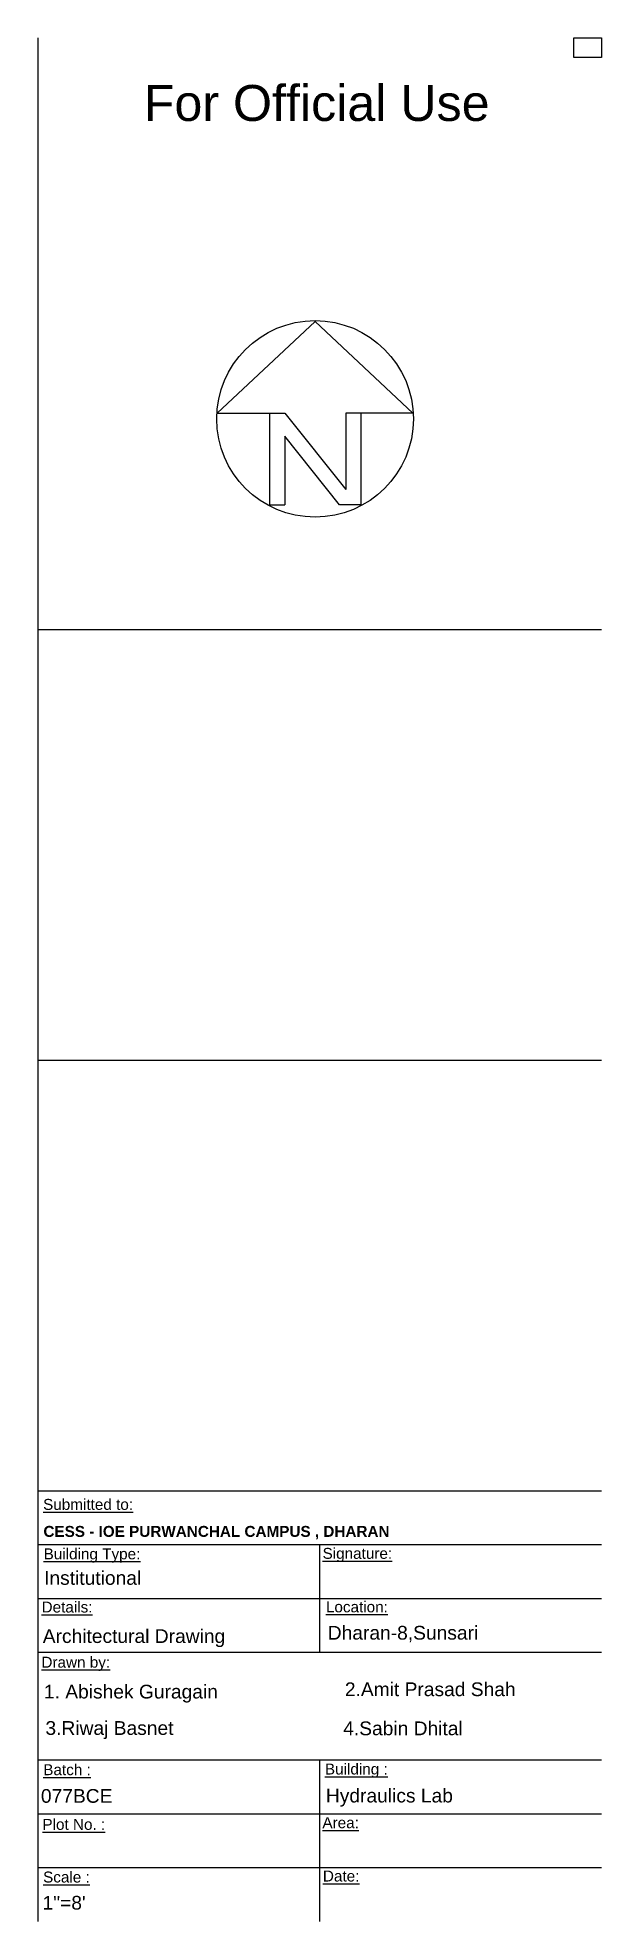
# Model space of a CAD drawing. Header units: inches. Extents: x -6800 to 96653, y -25814 to 17379.
# Drawn here: x -224 to 112, y -8737 to -7614 of the extents above; entities that cross this region are included whole.
import ezdxf

# ---------------------------------------------------------------- set-up
doc = ezdxf.new("R2010")
doc.units = ezdxf.units.IN
doc.header["$MEASUREMENT"] = 0
doc.layers.add('Page Format', color=7, linetype='Continuous', lineweight=25)
doc.styles.get("Standard").update_dxf_attribs({"font": 'arial.ttf'})

msp = doc.modelspace()

# ---------------------------------------------------------------- texts
at = {"layer": 'Page Format', "attachment_point": 1}
for s, width, gutter_width, insert, char_height in [('For Official Use', 316.816, 107.1, (-160.5, -7642.1), 21.422), ('{\\LSubmitted to:}', 86.411, 1.72, (-220.5, -8485.2), 6.516), ('{\\fArial|b1|i0|c0|p34;CESS - IOE PURWANCHAL CAMPUS , DHARAN}', 231.792, 1.72, (-220.3, -8501.3), 6.516), ('{\\LBuilding Type:}', 86.411, 1.72, (-220.2, -8514.7), 6.516), ('{\\LSignature:}', 86.411, 1.72, (-53.9, -8514.4), 6.516), ('Institutional', 121.163, 41, (-219.9, -8528.2), 8.193), ('{\\LDetails:}', 86.411, 1.72, (-221.4, -8546.4), 6.516), ('{\\LLocation:}', 86.411, 1.72, (-51.9, -8546.3), 6.516), ('Architectural Drawing', 121.163, 41, (-220.7, -8562.9), 8.193), ('Dharan-8,Sunsari', 121.163, 41, (-50.8, -8560.9), 8.193), ('{\\LDrawn by:}', 86.411, 1.72, (-221.5, -8579.3), 6.516), ('1. Abishek Guragain', 121.163, 41, (-220, -8596), 8.193), ('2.Amit Prasad Shah', 121.163, 41, (-40.6, -8594.6), 8.193), ('3.Riwaj Basnet', 121.163, 41, (-219.1, -8617.7), 8.193), ('4.Sabin Dhital', 121.163, 41, (-41.6, -8617.9), 8.193), ('{\\LBatch :}', 86.411, 1.72, (-220.4, -8643.4), 6.516), ('{\\LBuilding :}', 86.411, 1.72, (-52.5, -8643), 6.516), ('077BCE', 121.163, 41, (-221.8, -8658.2), 8.19), ('Hydraulics Lab', 121.163, 41, (-51.9, -8658), 8.193), ('{\\LPlot No. :}', 86.411, 1.72, (-220.9, -8676), 6.516), ('{\\LArea:}', 86.411, 1.72, (-54, -8675), 6.52), ('{\\LScale :}', 86.411, 1.72, (-220.5, -8707.4), 6.516), ('{\\LDate:}', 86.411, 1.72, (-53.7, -8706.8), 6.52), ('1"=8\'', 121.163, 41, (-220.8, -8721.9), 8.19)]:
    msp.add_mtext_dynamic_manual_height_columns(s, width=width, gutter_width=gutter_width, heights=[0], dxfattribs=dict(at, insert=insert, char_height=char_height))

# ---------------------------------------------------------------- blocks, each defined once
blk = doc.blocks.new('North Arrow')
for p, q in [((0, 0), (-12.86, -11.999)), ((0, 0), (12.782, -11.999)), ((-12.86, -11.999), (-6, -11.999)), ((-6, -11.999), (-6, -23.999)), ((-6, -11.999), (-4, -11.999)), ((-4, -11.999), (4, -21.999)), ((4, -11.999), (4, -21.999)), ((6, -11.999), (4, -11.999)), ((12.782, -11.999), (6, -11.999)), ((6, -11.999), (6, -23.999)), ((3.195, -23.996), (-4, -15.002)), ((-4, -15.002), (-4, -23.999)), ((-6, -23.999), (-4, -23.999)), ((6, -23.999), (3.195, -23.999))]:
    blk.add_line(p, q)
blk.add_circle((-0.013, -12.745), 12.885)

# ---------------------------------------------------------------- linework, layer by layer
for p, q in [((-223.7, -7613.9), (-223.7, -7709.9)), ((-223.7, -7709.9), (-223.7, -8737.1)), ((-223.7, -7966.7), (112.3, -7966.7)), ((-223.7, -8223.5), (112.3, -8223.5)), ((-223.7, -8480.3), (112.3, -8480.3)), ((-223.7, -8512.4), (112.3, -8512.4)), ((-55.7, -8512.4), (-55.7, -8576.6)), ((-223.7, -8544.5), (112.3, -8544.5)), ((-223.7, -8576.6), (112.3, -8576.6)), ((-223.7, -8640.8), (112.3, -8640.8)), ((-55.7, -8640.8), (-55.7, -8737.1)), ((-223.7, -8672.9), (112.3, -8672.9)), ((-223.7, -8705), (112.3, -8705))]:
    msp.add_line(p, q)
msp.add_lwpolyline([(95.8, -7613.9), (112.3, -7613.9), (112.3, -7625.6), (95.8, -7625.6)], close=True)

# ---------------------------------------------------------------- block references
at = {"layer": 'Page Format', "xscale": 4.548539015979261, "yscale": 4.548539015979261, "zscale": 4.548539015979261}
msp.add_blockref('North Arrow', (-58.3, -7783.2), dxfattribs=at)

msp.set_redraw_order([(e.dxf.handle, doc.entitydb.next_handle()) for e in msp.query("TEXT MTEXT ATTDEF DIMENSION ARC_DIMENSION")])  # texts and dimensions are drawn at this point

doc.saveas('drawing.dxf')
